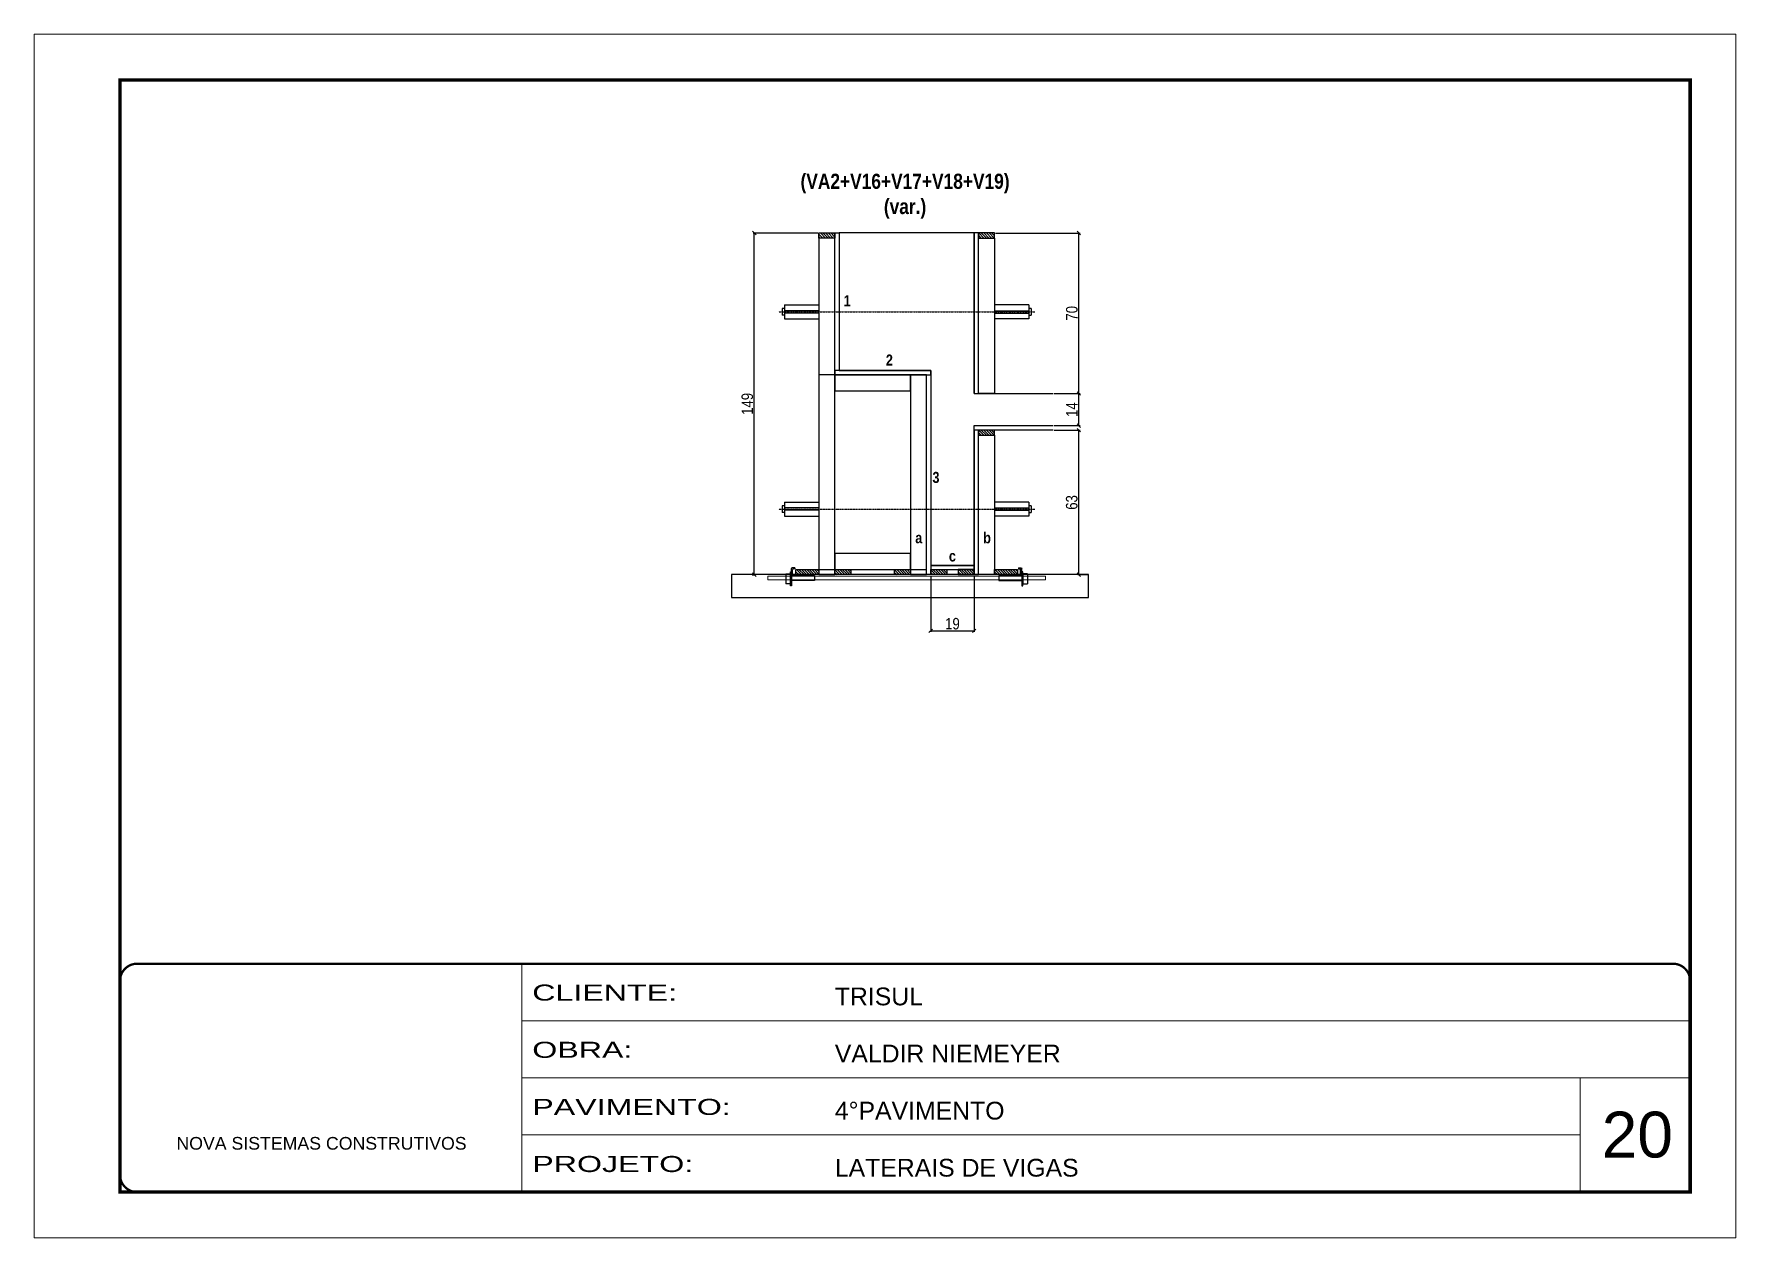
# Model space of a CAD drawing. Extents: x 3330 to 22105, y 1197 to 30204.
# Drawn here: x 8098 to 9583, y 24169 to 25219 of the extents above; entities that cross this region are included whole.
import ezdxf

# ---------------------------------------------------------------- set-up
doc = ezdxf.new("R2010")
doc.units = 0
for name, pattern in [('CONTINUO', [0]), ('DASHED', [0.75, 0.5, -0.25]), ('HIDDEN', [0.375, 0.25, -0.125])]:
    doc.linetypes.add(name, pattern=pattern)
for name, color, linetype in [('barrote', 251, 'Continuous'), ('COTA', 241, 'Continuous'), ('detalhes', 4, 'Continuous'), ('NOMENCLATURA', 7, 'Continuous'), ('Painéis', 200, 'Continuous'), ('presilha', 1, 'Continuous'), ('SARR_2.2x10', 60, 'Continuous'), ('SARR_2.2x7', 40, 'Continuous'), ('SARR_3.5x7', 81, 'Continuous'), ('TENSOR', 3, 'Continuous')]:
    doc.layers.add(name, color=color, linetype=linetype)
for name, color, linetype, lineweight in [('CARIMBO', 255, 'Continuous', 9), ('Folhas', 255, 'Continuous', 9), ('SARRAFO DE PRESSAO', 251, 'DASHED', 9), ('SCO-___-LAJ', 2, 'Continuous', 0)]:
    doc.layers.add(name, color=color, linetype=linetype, lineweight=lineweight)
doc.styles.add('ARIAL', font='arial.ttf')
doc.styles.add('COTA TECNICA 2X', font='techl___.ttf', dxfattribs={"height": 10})
doc.styles.add('TECNICA', font='techb___.ttf', dxfattribs={"height": 10})
doc.styles.add('Tecnologia', font='')
doc.styles.get('Tecnologia').set_extended_font_data('Forgotten Futurist')
doc.dimstyles.new('SECAO', dxfattribs={"dimscale": 0.333333, "dimtxt": 5, "dimasz": 9, "dimexe": 3, "dimexo": 3, "dimgap": 3, "dimtad": 1, "dimdec": 1, "dimlfac": 0.5, "dimzin": 12, "dimdsep": 46, "dimtxsty": 'COTA TECNICA 2X', "dimblk1": 'OBLIQUE', "dimblk2": 'OBLIQUE', "dimsah": 1, "dimcen": 0.9, "dimclrd": 4, "dimclre": 4, "dimclrt": 240, "dimadec": 1, "dimazin": 3, "dimtfac": 1, "dimtdec": 1, "dimtmove": 0, "dimatfit": 3, "dimfxl": 1, "dimtolj": 1, "dimtzin": 12, "dimarcsym": 0})
pattern_1 = [(135, (42116.1654, -98764.841), (-1.122532015, -1.122532015), [])]

msp = doc.modelspace()

# ---------------------------------------------------------------- texts
at = {"layer": 'CARIMBO', "style": 'ARIAL'}
msp.add_text('20', height=40, dxfattribs=at).set_placement((9466.09, 24238.97))
at = {"layer": 'detalhes', "style": 'TECNICA'}
for s, p in [('1', (8804.66, 24981.41)), ('2', (8841.5, 24929.71)), ('3', (8882.12, 24827.34)), ('b', (8926.42, 24774.65)), ('a', (8867.15, 24774.66)), ('c', (8896.49, 24758.8))]:
    msp.add_text(s, height=9.6, dxfattribs=at).set_placement(p)
at = {"layer": 'NOMENCLATURA', "insert": (8858.23, 25097.02), "char_height": 13.2, "attachment_point": 2, "style": 'TECNICA'}
msp.add_mtext_dynamic_manual_height_columns('(VA2+V16+V17+V18+V19)\\P(var.)', width=300.2766, gutter_width=1, heights=[0], dxfattribs=at)

# ---------------------------------------------------------------- blocks, each defined once
blk = doc.blocks.new('9999999999')
at = {"color": 30, "linetype": 'CONTINUO'}
for p, q in [((98564.6, 34230.2), (98564.6, 34429.4)), ((98564.6, 34379.6), (99584, 34379.6)), ((98564.6, 34329.8), (99488, 34329.8)), ((99584, 34329.8), (99488, 34329.8)), ((99488, 34329.8), (99488, 34230.2)), ((98564.6, 34280), (99488, 34280))]:
    blk.add_line(p, q, dxfattribs=at)
at = {"color": 30, "linetype": 'CONTINUO', "const_width": 2}
blk.add_lwpolyline([(99584, 34230.2), (99584, 34414.4, 0.414214), (99569, 34429.4), (98229, 34429.4, 0.414214), (98214, 34414.4), (98214, 34245.2, 0.414214), (98229, 34230.2), (99584, 34230.2)], format="xyb", dxfattribs=at)
at = {"layer": 'Folhas'}
blk.add_lwpolyline([(98139, 34190.2), (99624, 34190.2), (99624, 35240.2), (98139, 35240.2)], close=True, dxfattribs=at)
at = {"layer": 'Folhas', "color": 30, "const_width": 3}
blk.add_lwpolyline([(98214, 34230.2), (99584, 34230.2), (99584, 35200.2), (98214, 35200.2)], close=True, dxfattribs=at)
at = {"color": 7, "linetype": 'Continuous', "ltscale": 5, "style": 'ARIAL'}
for s, height, p in [('TRISUL', 15.48, (98837.7, 34393.1)), ('VALDIR NIEMEYER', 15.483, (98837.7, 34343.3)), ('4°PAVIMENTO', 15.483, (98837.7, 34293.5)), ('NOVA SISTEMAS CONSTRUTIVOS', 11.059, (98263.2, 34267.2)), ('LATERAIS DE VIGAS', 15.483, (98837.7, 34243.7))]:
    blk.add_text(s, height=height, dxfattribs=at).set_placement(p)
at = {"layer": 'Folhas', "color": 7, "style": 'Tecnologia', "width": 1.5}
for s, p in [('CLIENTE:', (98573.7, 34397.2)), ('OBRA:', (98573.7, 34347.3)), ('PAVIMENTO:', (98573.7, 34297.5)), ('PROJETO:', (98573.7, 34247.7))]:
    blk.add_text(s, height=14, dxfattribs=at).set_placement(p)
blk = doc.blocks.new('PRESILHA METÁLICA 1')
at = {"layer": 'presilha'}
for p, q in [((0, 13), (6, 13)), ((0, 13), (0, 0)), ((6, 0), (0, 0)), ((6, 15.5), (7.5, 15.5)), ((6, -2.5), (6, 15.5)), ((6, 13), (6, 0)), ((7.5, 10.6), (7.5, 19.9)), ((7.5, 15.5), (7.5, -2.5)), ((37.5, 4.1), (7.5, 4.1)), ((12, 21), (8.6, 21)), ((9, 11.6), (9, 18.9)), ((12, 19.5), (9.6, 19.5)), ((37.5, 11), (9.6, 11)), ((12, 21), (12, 19.5)), ((37.5, 11), (37.5, 4.1)), ((7.5, -2.5), (6, -2.5))]:
    blk.add_line(p, q, dxfattribs=at)
for centre, radius, start, end in [((8.6, 19.9), 1.14, 90, 180), ((9.6, 18.9), 0.57, 90, 180), ((9.6, 11.6), 0.57, 180, 270)]:
    blk.add_arc(centre, radius, start, end, dxfattribs=at)
blk = doc.blocks.new('_Oblique')
at = {"color": 0, "linetype": 'ByBlock', "lineweight": -2}
blk.add_line((-0.5, -0.5), (0.5, 0.5), dxfattribs=at)
blk = doc.blocks.new('*D1433')
at = {"layer": 'COTA', "color": 4, "lineweight": -2, "transparency": 16777216}
for p, q in [((8880.6, 24746.3), (8880.6, 24697.4)), ((8918.6, 24746.3), (8918.6, 24697.4)), ((8880.6, 24698.4), (8918.6, 24698.4))]:
    blk.add_line(p, q, dxfattribs=at)
at = {"layer": 'Defpoints', "color": 0, "transparency": 16777216}
for p in [(8880.6, 24747.3), (8918.6, 24747.3), (8918.6, 24698.4)]:
    blk.add_point(p, dxfattribs=at)
at = {"layer": 'COTA', "color": 4, "lineweight": -2, "transparency": 16777216, "xscale": 3, "yscale": 3, "zscale": 3, "rotation": 180}
blk.add_blockref('_Oblique', (8880.6, 24698.4), dxfattribs=at)
at = {"layer": 'COTA', "color": 4, "lineweight": -2, "transparency": 16777216, "xscale": 3, "yscale": 3, "zscale": 3}
blk.add_blockref('_Oblique', (8918.6, 24698.4), dxfattribs=at)
at = {"layer": 'COTA', "color": 240, "transparency": 16777216, "insert": (8899.6, 24704.5), "char_height": 10, "attachment_point": 5, "style": 'COTA TECNICA 2X'}
blk.add_mtext('\\A1;19', dxfattribs=at)
blk = doc.blocks.new('*D1434')
at = {"layer": 'COTA', "color": 4, "lineweight": -2, "transparency": 16777216}
for p, q in [((8782, 25045.3), (8725.7, 25045.3)), ((8726.7, 24747.3), (8726.7, 25045.3)), ((8724.7, 24747.3), (8727.7, 24747.3))]:
    blk.add_line(p, q, dxfattribs=at)
at = {"layer": 'Defpoints', "color": 0, "transparency": 16777216}
for p in [(8726.7, 25045.3), (8783, 25045.3), (8723.7, 24747.3)]:
    blk.add_point(p, dxfattribs=at)
at = {"layer": 'COTA', "color": 4, "lineweight": -2, "transparency": 16777216, "xscale": 3, "yscale": 3, "zscale": 3}
for p, rotation in [((8726.7, 25045.3), 90), ((8726.7, 24747.3), 270)]:
    blk.add_blockref('_Oblique', p, dxfattribs=dict(at, rotation=rotation))
at = {"layer": 'COTA', "color": 240, "transparency": 16777216, "insert": (8720.6, 24896.3), "char_height": 10, "attachment_point": 5, "rotation": 90, "style": 'COTA TECNICA 2X'}
blk.add_mtext('\\A1;149', dxfattribs=at)
blk = doc.blocks.new('*D1435')
at = {"layer": 'COTA', "color": 4, "lineweight": -2, "transparency": 16777216}
for p, q in [((8988.3, 24873.3), (9010.9, 24873.3)), ((9009.9, 24747.3), (9009.9, 24873.3)), ((9017.4, 24747.3), (9008.9, 24747.3))]:
    blk.add_line(p, q, dxfattribs=at)
at = {"layer": 'Defpoints', "color": 0, "transparency": 16777216}
for p in [(8987.3, 24873.3), (9009.9, 24873.3), (9018.4, 24747.3)]:
    blk.add_point(p, dxfattribs=at)
at = {"layer": 'COTA', "color": 4, "lineweight": -2, "transparency": 16777216, "xscale": 3, "yscale": 3, "zscale": 3}
for p, rotation in [((9009.9, 24873.3), 90), ((9009.9, 24747.3), 270)]:
    blk.add_blockref('_Oblique', p, dxfattribs=dict(at, rotation=rotation))
at = {"layer": 'COTA', "color": 240, "transparency": 16777216, "insert": (9003.7, 24810.3), "char_height": 10, "attachment_point": 5, "rotation": 90, "style": 'COTA TECNICA 2X'}
blk.add_mtext('\\A1;63', dxfattribs=at)
blk = doc.blocks.new('*D1436')
at = {"layer": 'COTA', "color": 4, "lineweight": -2, "transparency": 16777216}
for p, q in [((8988.3, 24905.3), (9010.9, 24905.3)), ((9009.9, 24877.3), (9009.9, 24905.3)), ((8988.3, 24877.3), (9010.9, 24877.3))]:
    blk.add_line(p, q, dxfattribs=at)
at = {"layer": 'Defpoints', "color": 0, "transparency": 16777216}
for p in [(8987.3, 24905.3), (9009.9, 24905.3), (8987.3, 24877.3)]:
    blk.add_point(p, dxfattribs=at)
at = {"layer": 'COTA', "color": 4, "lineweight": -2, "transparency": 16777216, "xscale": 3, "yscale": 3, "zscale": 3}
for p, rotation in [((9009.9, 24905.3), 90), ((9009.9, 24877.3), 270)]:
    blk.add_blockref('_Oblique', p, dxfattribs=dict(at, rotation=rotation))
at = {"layer": 'COTA', "color": 240, "transparency": 16777216, "insert": (9003.8, 24891.3), "char_height": 10, "attachment_point": 5, "rotation": 90, "style": 'COTA TECNICA 2X'}
blk.add_mtext('\\A1;14', dxfattribs=at)
blk = doc.blocks.new('*D1437')
at = {"layer": 'COTA', "color": 4, "lineweight": -2, "transparency": 16777216}
for p, q in [((8937.2, 25045.3), (9010.9, 25045.3)), ((9009.9, 24905.3), (9009.9, 25045.3)), ((8988.3, 24905.3), (9010.9, 24905.3))]:
    blk.add_line(p, q, dxfattribs=at)
at = {"layer": 'Defpoints', "color": 0, "transparency": 16777216}
for p in [(8936.2, 25045.3), (9009.9, 25045.3), (8987.3, 24905.3)]:
    blk.add_point(p, dxfattribs=at)
at = {"layer": 'COTA', "color": 4, "lineweight": -2, "transparency": 16777216, "xscale": 3, "yscale": 3, "zscale": 3}
for p, rotation in [((9009.9, 25045.3), 90), ((9009.9, 24905.3), 270)]:
    blk.add_blockref('_Oblique', p, dxfattribs=dict(at, rotation=rotation))
at = {"layer": 'COTA', "color": 240, "transparency": 16777216, "insert": (9003.8, 24975.3), "char_height": 10, "attachment_point": 5, "rotation": 90, "style": 'COTA TECNICA 2X'}
blk.add_mtext('\\A1;70', dxfattribs=at)

# ---------------------------------------------------------------- dimensions: what is measured, and where the dimension line sits
at = {"layer": 'COTA'}
for base, p1, p2, picture, middle in [((8726.67, 25045.33), (8723.67, 24747.33), (8783.03, 25045.33), '*D1434', (8720.57, 24896.33)), ((9009.89, 25045.33), (8987.33, 24905.33), (8936.23, 25045.33), '*D1437', (9003.79, 24975.33)), ((9009.89, 24905.33), (8987.33, 24877.33), (8987.33, 24905.33), '*D1436', (9003.82, 24891.33)), ((9009.89, 24873.33), (9018.41, 24747.33), (8987.33, 24873.33), '*D1435', (9003.67, 24810.33))]:
    dim = msp.add_linear_dim(base=base, p1=p1, p2=p2, angle=90, dimstyle='SECAO', dxfattribs=at)
    dim.commit()
    dim.dimension.update_dxf_attribs({"geometry": picture, "text_midpoint": middle})
dim = msp.add_linear_dim(base=(8918.63, 24698.41), p1=(8880.63, 24747.33), p2=(8918.63, 24747.33), dimstyle='SECAO', dxfattribs=at)
dim.commit()
dim.dimension.update_dxf_attribs({"geometry": '*D1433', "text_midpoint": (8899.63, 24704.5)})

# ---------------------------------------------------------------- hatches: boundary and pattern name
at = {"layer": 'SARR_2.2x10'}
h = msp.add_hatch(dxfattribs=at)
h.set_pattern_fill('ANSI31', color=256, scale=0.5, angle=90)
h.set_pattern_definition([(135, (41956.5654, -98764.841), (-1.122532015, -1.122532015), [])])
h.paths.add_polyline_path([(8763.03, 24751.73), (8763.03, 24747.33), (8783.03, 24747.33), (8783.03, 24751.73)])
h = msp.add_hatch(dxfattribs=at)
h.set_pattern_fill('ANSI31', color=256, scale=0.5, angle=90)
h.set_pattern_definition([(135, (42129.7654, -98764.841), (-1.122532015, -1.122532015), [])])
h.paths.add_polyline_path([(8936.23, 24751.73), (8936.23, 24747.33), (8956.23, 24747.33), (8956.23, 24751.73)])
at = {"layer": 'SARR_2.2x7'}
h = msp.add_hatch(dxfattribs=at)
h.set_pattern_fill('ANSI31', color=256, scale=0.5, angle=90)
h.set_pattern_definition([(135, (41950.5654, -98471.241), (-1.122532015, -1.122532015), [])])
h.paths.add_polyline_path([(8797.03, 25045.33), (8797.03, 25040.93), (8783.03, 25040.93), (8783.03, 25045.33)])
h = msp.add_hatch(dxfattribs=at)
h.set_pattern_fill('ANSI31', color=256, scale=0.5, angle=90)
h.set_pattern_definition([(135, (42050.5654, -98471.241), (-1.122532015, -1.122532015), [])])
h.paths.add_polyline_path([(8922.23, 25045.33), (8922.23, 25040.93), (8936.23, 25040.93), (8936.23, 25045.33)])
h = msp.add_hatch(dxfattribs=at)
h.set_pattern_fill('ANSI31', color=256, scale=0.5, angle=90)
h.set_pattern_definition([(135, (42050.5654, -98643.241), (-1.122532015, -1.122532015), [])])
h.paths.add_polyline_path([(8922.23, 24873.33), (8922.23, 24868.93), (8936.23, 24868.93), (8936.23, 24873.33)])
h = msp.add_hatch(dxfattribs=at)
h.set_pattern_fill('ANSI31', color=256, scale=0.5, angle=90)
h.set_pattern_definition([(135, (42032.5654, -98764.841), (-1.122532015, -1.122532015), [])])
h.paths.add_polyline_path([(8811.03, 24747.33), (8811.03, 24751.73), (8797.03, 24751.73), (8797.03, 24747.33)])
h = msp.add_hatch(dxfattribs=at)
h.set_pattern_fill('ANSI31', color=256, scale=0.5, angle=90)
h.set_pattern_definition([(135, (42084.5654, -98764.841), (-1.122532015, -1.122532015), [])])
h.paths.add_polyline_path([(8863.03, 24747.33), (8863.03, 24751.73), (8849.03, 24751.73), (8849.03, 24747.33)])
h = msp.add_hatch(dxfattribs=at)
h.set_pattern_fill('ANSI31', color=256, scale=0.5, angle=90)
h.set_pattern_definition(pattern_1)
h.paths.add_polyline_path([(8894.63, 24747.33), (8894.63, 24751.73), (8880.63, 24751.73), (8880.63, 24747.33)])
h = msp.add_hatch(dxfattribs=at)
h.set_pattern_fill('ANSI31', color=256, scale=0.5, angle=90)
h.set_pattern_definition(pattern_1)
h.paths.add_polyline_path([(8904.63, 24751.73), (8904.63, 24747.33), (8918.63, 24747.33), (8918.63, 24751.73)])

# ---------------------------------------------------------------- linework, layer by layer
at = {"ltscale": 3}
for p, q in [((8751.03, 24979.53), (8751.03, 24973.53)), ((8753.03, 24979.53), (8751.03, 24979.53)), ((8753.03, 24982.53), (8753.03, 24970.53)), ((8753.03, 24982.53), (8783.03, 24982.53)), ((8966.23, 24982.53), (8936.23, 24982.53)), ((8966.23, 24982.53), (8966.23, 24970.53)), ((8968.23, 24979.53), (8966.23, 24979.53)), ((8968.23, 24979.53), (8968.23, 24973.53)), ((8753.03, 24973.53), (8751.03, 24973.53)), ((8783.03, 24977.53), (8753.03, 24977.53)), ((8783.03, 24975.53), (8753.03, 24975.53)), ((8753.03, 24970.53), (8783.03, 24970.53)), ((8936.23, 24977.53), (8966.23, 24977.53)), ((8936.23, 24975.53), (8966.23, 24975.53)), ((8966.23, 24970.53), (8936.23, 24970.53)), ((8966.23, 24973.53), (8968.23, 24973.53)), ((8751.03, 24807.47), (8751.03, 24801.47)), ((8753.03, 24807.47), (8751.03, 24807.47)), ((8753.03, 24801.47), (8751.03, 24801.47)), ((8753.03, 24810.47), (8753.03, 24798.47)), ((8753.03, 24810.47), (8783.03, 24810.47)), ((8783.03, 24805.47), (8753.03, 24805.47)), ((8783.03, 24803.47), (8753.03, 24803.47)), ((8966.23, 24810.47), (8936.23, 24810.47)), ((8936.23, 24805.47), (8966.23, 24805.47)), ((8936.23, 24803.47), (8966.23, 24803.47)), ((8966.23, 24810.47), (8966.23, 24798.47)), ((8968.23, 24807.47), (8966.23, 24807.47)), ((8966.23, 24801.47), (8968.23, 24801.47)), ((8968.23, 24807.47), (8968.23, 24801.47)), ((8753.03, 24798.47), (8783.03, 24798.47)), ((8966.23, 24798.47), (8936.23, 24798.47))]:
    msp.add_line(p, q, dxfattribs=at)
at = {"layer": 'barrote'}
msp.add_lwpolyline([(8706.78, 24727.33), (9018.41, 24727.33), (9018.41, 24747.33), (8706.78, 24747.33)], close=True, dxfattribs=at)
at = {"layer": 'Painéis', "linetype": 'Continuous'}
msp.add_line((8918.63, 24905.33), (8987.33, 24905.33), dxfattribs=at)
for points in [[(8797.03, 24925.33), (8797.03, 25045.33), (8800.63, 25045.33), (8800.63, 24925.33)], [(8922.23, 24905.33), (8922.23, 25045.33), (8918.63, 25045.33), (8918.63, 24905.33)], [(8877.03, 24921.73), (8783.03, 24921.73), (8783.03, 24751.73), (8877.03, 24751.73)], [(8880.63, 24925.33), (8797.03, 24925.33), (8797.03, 24921.73), (8880.63, 24921.73)], [(8877.03, 24747.33), (8877.03, 24921.73), (8880.63, 24921.73), (8880.63, 24747.33)], [(8922.23, 24747.33), (8922.23, 24873.33), (8918.63, 24873.33), (8918.63, 24747.33)], [(8918.63, 24755.33), (8880.63, 24755.33), (8880.63, 24751.73), (8918.63, 24751.73)]]:
    msp.add_lwpolyline(points, close=True, dxfattribs=at)
for points in [[(8918.63, 25045.33), (8800.63, 25045.33), (8800.63, 24925.33), (8880.63, 24925.33), (8880.63, 24755.33), (8918.63, 24755.33), (8918.63, 24877.33)], [(8918.63, 24905.33), (8918.63, 25045.33)], [(8987.33, 24873.33), (8918.63, 24873.33), (8918.63, 24877.33), (8987.33, 24877.33)]]:
    msp.add_lwpolyline(points, dxfattribs=at)
at = {"layer": 'SARR_2.2x10'}
for points in [[(8763.03, 24751.73), (8783.03, 24751.73), (8783.03, 24747.33), (8763.03, 24747.33)], [(8936.23, 24751.73), (8956.23, 24751.73), (8956.23, 24747.33), (8936.23, 24747.33)]]:
    msp.add_lwpolyline(points, close=True, dxfattribs=at)
at = {"layer": 'SARR_2.2x7'}
for points in [[(8783.03, 25045.33), (8797.03, 25045.33), (8797.03, 25040.93), (8783.03, 25040.93)], [(8797.03, 24751.73), (8811.03, 24751.73), (8811.03, 24747.33), (8797.03, 24747.33)], [(8849.03, 24751.73), (8863.03, 24751.73), (8863.03, 24747.33), (8849.03, 24747.33)], [(8880.63, 24751.73), (8894.63, 24751.73), (8894.63, 24747.33), (8880.63, 24747.33)], [(8918.63, 24751.73), (8904.63, 24751.73), (8904.63, 24747.33), (8918.63, 24747.33)]]:
    msp.add_lwpolyline(points, close=True, dxfattribs=at)
at = {"layer": 'SARR_2.2x7', "elevation": 0}
for points in [[(8936.23, 25045.33), (8922.23, 25045.33), (8922.23, 25040.93), (8936.23, 25040.93)], [(8936.23, 24873.33), (8922.23, 24873.33), (8922.23, 24868.93), (8936.23, 24868.93)]]:
    msp.add_lwpolyline(points, close=True, dxfattribs=at)
at = {"layer": 'SARR_3.5x7'}
for points in [[(8797.03, 25040.93), (8783.03, 25040.93), (8783.03, 24747.33), (8797.03, 24747.33)], [(8922.23, 25040.93), (8936.23, 25040.93), (8936.23, 24905.33), (8922.23, 24905.33)], [(8863.03, 24907.73), (8863.03, 24921.73), (8797.03, 24921.73), (8797.03, 24907.73)], [(8877.03, 24921.73), (8863.03, 24921.73), (8863.03, 24747.33), (8877.03, 24747.33)], [(8922.23, 24868.93), (8936.23, 24868.93), (8936.23, 24747.33), (8922.23, 24747.33)], [(8863.03, 24751.73), (8863.03, 24765.73), (8797.03, 24765.73), (8797.03, 24751.73)]]:
    msp.add_lwpolyline(points, close=True, dxfattribs=at)
at = {"layer": 'SCO-___-LAJ', "color": 1}
msp.add_lwpolyline([(8738.57, 24746), (8980.68, 24746), (8980.68, 24742.8), (8738.57, 24742.8)], close=True, dxfattribs=at)
at = {"layer": 'TENSOR', "linetype": 'HIDDEN', "ltscale": 0.5}
for p, q in [((8748.03, 24976.53), (8971.53, 24976.53)), ((8748.03, 24804.47), (8971.53, 24804.47))]:
    msp.add_line(p, q, dxfattribs=at)

# ---------------------------------------------------------------- block references
at = {"layer": 'presilha', "yscale": 0.6666666666666666, "zscale": 0.6666666666666666}
for p, xscale in [((8754.16, 24739.36), 0.6666666666666666), ((8965.09, 24739.36), -0.6666666666666666)]:
    msp.add_blockref('PRESILHA METÁLICA 1', p, dxfattribs=dict(at, xscale=xscale))
at = {"layer": 'SARRAFO DE PRESSAO', "color": 6, "linetype": 'ByBlock'}
msp.add_blockref('9999999999', (-90040.75, -10021.38), dxfattribs=at)

msp.set_redraw_order([(e.dxf.handle, doc.entitydb.next_handle()) for e in msp.query("TEXT MTEXT ATTDEF DIMENSION ARC_DIMENSION")])  # texts and dimensions are drawn at this point

doc.saveas('drawing.dxf')
